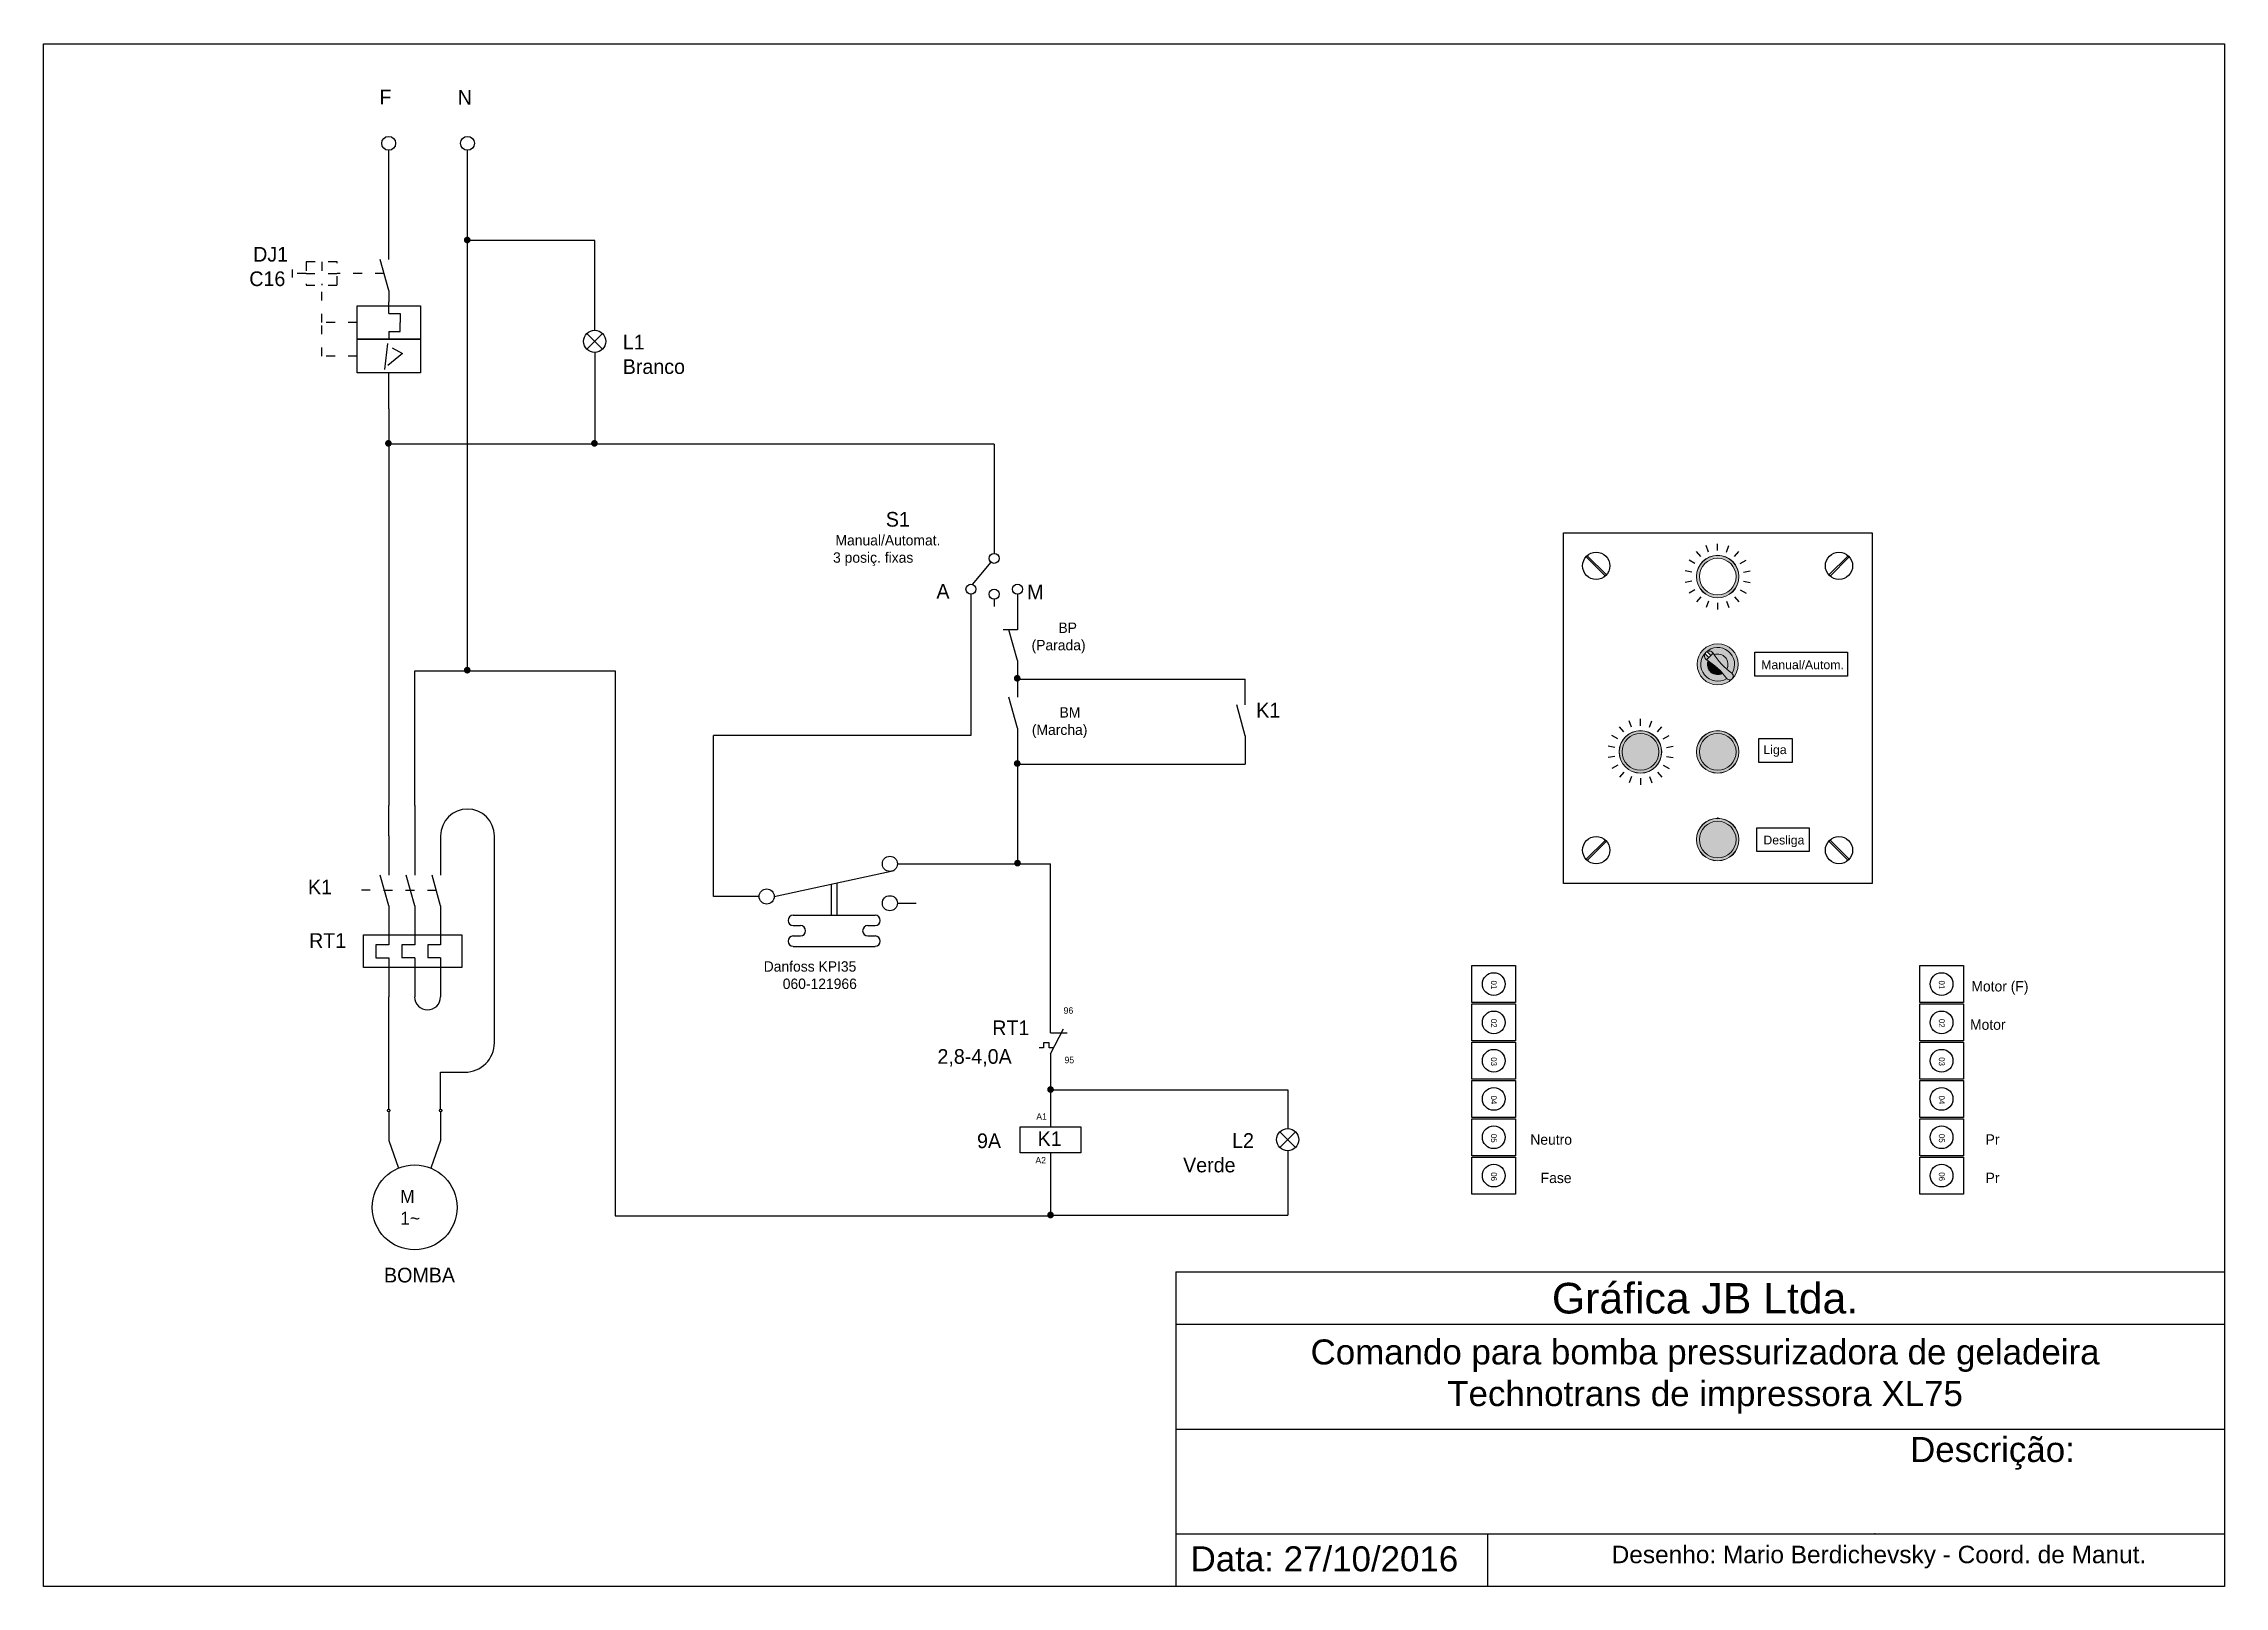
# Model space of a CAD drawing. Header units: millimetres. Extents: x -150 to 147, y 333 to 438.
# Drawn here: x -149.5 to -1, y 333.4 to 438.4 of the extents above; entities that cross this region are included whole.
import ezdxf

# ---------------------------------------------------------------- set-up
doc = ezdxf.new("R2010")
doc.units = ezdxf.units.MM
doc.header["$LTSCALE"] = 0.05
doc.header["$MEASUREMENT"] = 0
doc.linetypes.add('ACAD_ISO03W100', pattern=[30, 12, -18])

msp = doc.modelspace()

# ---------------------------------------------------------------- texts
at = {"linetype": 'ACAD_ISO03W100'}
for s, insert, char_height, width, attachment_point in [(' {\\H1.4143x;F}', (-126.94, 435.29), 0.7071, 2.9301, 1), (' {\\H1.4143x;N}', (-121.61, 435.26), 0.7071, 2.9301, 1), (' {\\H1.4143x;DJ1\\PC16}', (-135.54, 424.58), 0.7071, 2.9301, 1), ('L1\\PBranco', (-110.11, 418.6), 1, 1.5985, 1), (' {\\H2.2629x;S1}', (-92.36, 406.54), 0.4419, 3.0336, 1), (' {\\H1.6x;Manual/Automat.\\P3 posiç. fixas}', (-95.79, 404.97), 0.4419, 13.8423, 1), ('  {\\H2.2629x;A}', (-89.08, 401.64), 0.4419, 2.4929, 1), ('  {\\H2.2629x;M}', (-82.9, 401.59), 0.4419, 2.4929, 1), ('\\pi4.6131; {\\H1.6x;BP\\P\\pi2.9486;(Parada)}', (-85.22, 399.01), 0.4419, 10.8466, 1), (' {\\H2.2629x;K1}', (-67.14, 393.55), 0.4419, 2.7958, 1), ('\\pi4.8341;{\\H1.6x;BM \\P\\pi2.9486;(Marcha)}', (-85.2, 393.25), 0.4419, 10.8466, 1), ('  {\\H2.2629x;K1}', (-131.87, 381.52), 0.4419, 2.4929, 1), ('  {\\H2.2629x;RT1}', (-131.47, 377.87), 0.4419, 2.4929, 1), ('\\pi0.56763;Danfoss KPI35\\P\\pi1.8639;060-121966', (-101.08, 375.96), 0.7071, 9.8558, 1), ('\\pi2.595;{\\H1.6x;Motor (F)}', (-20.87, 374.61), 0.4419, 10.8466, 1), ('96', (-80.09, 372.83), 0.442, 2.1693, 1), ('  {\\H2.2629x;RT1}', (-84.95, 371.93), 0.4419, 2.4929, 1), ('\\pi3.7735;{\\H1.6x;Motor}', (-22.14, 372), 0.4419, 10.8466, 1), (' {\\H2.2629x;2,8-4,0A}', (-88.68, 369.98), 0.4419, 2.7958, 1), ('95', (-80.03, 369.46), 0.442, 2.1693, 1), ('A1', (-81.95, 365.61), 0.442, 2.1693, 1), (' {\\H2.2629x;9A}', (-86.15, 364.24), 0.4419, 2.7958, 1), (' {\\H2.2629x;K1}', (-82.02, 364.38), 0.4419, 2.7958, 1), ('\\pi-0.06818;L2\\P\\pi-3.4015;Verde', (-68.55, 364.26), 1, 1.5985, 1), ('\\pi3.42;{\\H1.6x;Neutro}', (-51.73, 364.18), 0.4419, 10.8466, 1), ('\\pi4.8341;{\\H1.6x;Pr}', (-22.14, 364.18), 0.4419, 10.8466, 1), ('A2', (-82.01, 362.64), 0.442, 2.1693, 1), ('\\pi4.127;{\\H1.6x;Fase}', (-51.73, 361.57), 0.4419, 10.8466, 1), ('\\pi4.8341;{\\H1.6x;Pr}', (-22.14, 361.57), 0.4419, 10.8466, 1), (' M\\P 1~', (-125.59, 360.39), 0.884, 3.197, 1), ('BOMBA', (-123.95, 355.1), 1, 4.9381, 2), ('{\\fArial|b0|i0|c0|p34;Gráfica JB Ltda.}', (-36.41, 354.07), 2.0825, 57.6727, 2), ('{\\fArial|b0|i0|c0|p34;Comando para bomba pressurizadora de geladeira \\PTechnotrans de impressora XL75}', (-36.41, 350.22), 1.7, 84.9554, 2), ('{\\fArial|b0|i0|c0|p34;Descrição: }', (-16.84, 343.58), 1.7, 108.4149, 2), ('{\\fArial|b0|i0|c0|p34;Data: 27/10/2016}', (-62.33, 336.14), 1.7, 18.4865, 2), ('{\\fArial|b0|i0|c0|p34;Desenho: Mario Berdichevsky - Coord. de Manut.}', (-24.57, 336.18), 1.19, 108.4149, 2)]:
    msp.add_mtext(s, dxfattribs=dict(at, insert=insert, char_height=char_height, width=width, attachment_point=attachment_point))
at = {"char_height": 0.6, "attachment_point": 1}
for s, insert in [('{\\f@Arial Unicode MS|b0|i0|c0|p34;Manual/Autom.}', (-32.59, 396.44)), ('{\\f@Arial Unicode MS|b0|i0|c0|p34;Liga}', (-32.44, 390.66)), ('{\\f@Arial Unicode MS|b0|i0|c0|p34;Desliga}', (-32.44, 384.51))]:
    msp.add_mtext_dynamic_manual_height_columns(s, width=15.9021, gutter_width=12.5, heights=[0], dxfattribs=dict(at, insert=insert))
at = {"linetype": 'ACAD_ISO03W100', "char_height": 0.4, "width": 0.9043, "attachment_point": 1, "rotation": 270}
for s, insert in [('01', (-50.59, 374.65)), ('01', (-20.09, 374.65)), ('02', (-50.59, 372.04)), ('02', (-20.09, 372.04)), ('03', (-50.59, 369.43)), ('03', (-20.09, 369.43)), ('04', (-50.59, 366.82)), ('04', (-20.09, 366.82)), ('05', (-50.59, 364.21)), ('05', (-20.09, 364.21)), ('06', (-50.59, 361.6)), ('06', (-20.09, 361.6))]:
    msp.add_mtext(s, dxfattribs=dict(at, insert=insert))

# ---------------------------------------------------------------- blocks, each defined once
blk = doc.blocks.new('*U5')
blk.add_line((0, -0.23), (0, 0.23))
blk = doc.blocks.new('*U6')
at = {"color": 0, "linetype": 'ByBlock', "lineweight": -2, "transparency": 16777216}
for p, rotation in [((-41.94, 406.96), 60.00000000000001), ((-41.49, 407.5), 40.00000000000001), ((-40.89, 407.85), 19.99999999999999), ((-39.51, 407.85), 340), ((-38.9, 407.5), 320), ((-38.45, 406.96), 300.0000000000001), ((-42.18, 406.31), 80.00000000000001), ((-42.18, 405.61), 99.99999999999999), ((-38.21, 406.31), 280), ((-38.21, 405.61), 260), ((-41.94, 404.95), 120), ((-41.49, 404.41), 140), ((-40.89, 404.07), 160.0000000000001), ((-40.2, 403.94), 180), ((-39.51, 404.07), 200), ((-38.9, 404.41), 220), ((-38.45, 404.95), 240)]:
    blk.add_blockref('*U5', p, dxfattribs=dict(at, rotation=rotation))
blk.add_blockref('*U5', (-40.2, 407.97), dxfattribs=at)
blk = doc.blocks.new('*U10')
blk.add_line((0, -0.23), (0, 0.23))
blk = doc.blocks.new('*U11')
at = {"color": 0, "linetype": 'ByBlock', "lineweight": -2, "transparency": 16777216}
for p, rotation in [((-41.94, 406.96), 60.00000000000001), ((-41.49, 407.5), 40.00000000000001), ((-40.89, 407.85), 19.99999999999999), ((-39.51, 407.85), 340), ((-38.9, 407.5), 320), ((-38.45, 406.96), 300.0000000000001), ((-42.18, 406.31), 80.00000000000001), ((-42.18, 405.61), 99.99999999999999), ((-38.21, 406.31), 280), ((-38.21, 405.61), 260), ((-41.94, 404.95), 120), ((-41.49, 404.41), 140), ((-40.89, 404.07), 160.0000000000001), ((-40.2, 403.94), 180), ((-39.51, 404.07), 200), ((-38.9, 404.41), 220), ((-38.45, 404.95), 240)]:
    blk.add_blockref('*U10', p, dxfattribs=dict(at, rotation=rotation))
blk.add_blockref('*U10', (-40.2, 407.97), dxfattribs=at)

# ---------------------------------------------------------------- hatches: boundary and pattern name
h = msp.add_hatch(color=256)
edge = h.paths.add_edge_path()
edge.add_arc((-120.7, 425.05), 0.23, 0, 360)
h = msp.add_hatch(color=256)
edge = h.paths.add_edge_path()
edge.add_arc((-126.07, 411.21), 0.23, 0, 360)
h = msp.add_hatch(color=256)
edge = h.paths.add_edge_path()
edge.add_arc((-112.04, 411.21), 0.23, 0, 360)
h = msp.add_hatch(color=256)
h.dxf.hatch_style = 1
h.paths.add_polyline_path([(-34.3, 402.14, 0.414214), (-35.55, 403.39), (-35.55, 403.58, -0.414214), (-34.11, 402.14, -0.414214), (-35.55, 400.7), (-35.55, 400.89, 0.414214)])
h.paths.add_polyline_path([(-35.55, 403.58), (-35.55, 403.39, 0.414214), (-36.8, 402.14, 0.414214), (-35.55, 400.89), (-35.55, 400.7, -0.414214), (-36.99, 402.14, -0.414214)])
h = msp.add_hatch(color=256)
h.dxf.hatch_style = 1
h.paths.add_polyline_path([(-36.95, 396.17, 0.668179), (-34.56, 395.18, -0.452525), (-34.94, 395.21, -0.896421), (-36.36, 396.98, -0.896421), (-34.59, 395.56, -0.452525), (-34.56, 395.18, 0.198912), (-34.15, 396.17, 1)])
h = msp.add_hatch(color=253)
h.dxf.hatch_style = 1
h.paths.add_polyline_path([(-35.8, 396.83, 0.065775), (-34.94, 395.84, 0.691449)], flags=17)
h.paths.add_polyline_path([(-35.86, 396.93), (-36.01, 396.77), (-36.15, 396.63), (-36.31, 396.48, -0.0939), (-34.94, 395.21, 1.162299), (-34.59, 395.56, -0.0939)])
h.paths.add_polyline_path([(-36.36, 396.98, -0.414214), (-36.22, 396.98), (-36.01, 396.77), (-35.86, 396.93, 0.481656)], flags=17)
h.paths.add_polyline_path([(-36.36, 396.84, -0.414214), (-36.36, 396.98, 0.481656), (-36.31, 396.48), (-36.15, 396.63)], flags=17)
h.paths.add_polyline_path([(-36.21, 396.42, 0.005715), (-36.31, 396.48, -0.481656), (-36.36, 396.98, 0.896399), (-34.94, 395.21, 0.022494), (-35.22, 395.56, -0.691449)])
h.paths.add_polyline_path([(-36.36, 396.98, -0.481656), (-35.86, 396.93, 0.005715), (-35.8, 396.83, -0.691449), (-34.94, 395.84, 0.022494), (-34.59, 395.56, 0.896399)])
h = msp.add_hatch(color=256)
edge = h.paths.add_edge_path()
edge.add_arc((-120.7, 395.77), 0.23, 0, 360)
h = msp.add_hatch(color=256)
edge = h.paths.add_edge_path()
edge.add_arc((-83.25, 395.22), 0.23, 0, 360)
h = msp.add_hatch(color=253)
h.dxf.hatch_style = 1
h.paths.add_polyline_path([(-36.21, 396.42, 0.691449), (-35.22, 395.56, 0.065775)])
h = msp.add_hatch(color=256)
h.dxf.hatch_style = 1
h.paths.add_polyline_path([(-39.56, 390.21, 0.414214), (-40.81, 391.46), (-40.81, 391.65, -0.414214), (-39.37, 390.21, -0.414214), (-40.81, 388.77), (-40.81, 388.96, 0.414214)])
h.paths.add_polyline_path([(-40.81, 391.65), (-40.81, 391.46, 0.414214), (-42.06, 390.21, 0.414214), (-40.81, 388.96), (-40.81, 388.77, -0.414214), (-42.25, 390.21, -0.414214)])
h = msp.add_hatch(color=92)
h.dxf.hatch_style = 1
h.paths.add_polyline_path([(-42.06, 390.21, 1), (-39.56, 390.21, 1)])
h = msp.add_hatch(color=256)
h.dxf.hatch_style = 1
h.paths.add_polyline_path([(-36.8, 390.21, -0.414214), (-35.55, 391.46), (-35.55, 391.65, 0.414214), (-36.99, 390.21, 0.414214), (-35.55, 388.77), (-35.55, 388.96, -0.414214)])
h.paths.add_polyline_path([(-35.55, 391.65), (-35.55, 391.46, -0.414214), (-34.3, 390.21, -0.414214), (-35.55, 388.96), (-35.55, 388.77, 0.414214), (-34.11, 390.21, 0.414214)])
h = msp.add_hatch(color=92)
h.dxf.hatch_style = 1
h.paths.add_polyline_path([(-36.8, 390.21, 1), (-34.3, 390.21, 1)])
h = msp.add_hatch(color=256)
edge = h.paths.add_edge_path()
edge.add_arc((-83.25, 389.42), 0.23, 0, 360)
h = msp.add_hatch(color=256)
h.dxf.hatch_style = 1
h.paths.add_polyline_path([(-36.8, 384.24, -0.414214), (-35.55, 385.49), (-35.55, 385.68, 0.414214), (-36.99, 384.24, 0.414214), (-35.55, 382.8), (-35.55, 382.99, -0.414214)])
h.paths.add_polyline_path([(-35.55, 385.68), (-35.55, 385.49, -0.414214), (-34.3, 384.24, -0.414214), (-35.55, 382.99), (-35.55, 382.8, 0.414214), (-34.11, 384.24, 0.414214)])
h = msp.add_hatch(color=1)
h.dxf.hatch_style = 1
h.paths.add_polyline_path([(-34.3, 384.24, 0.414214), (-35.55, 385.49), (-35.55, 382.99, 0.414214)])
h.paths.add_polyline_path([(-35.55, 385.49, 0.414214), (-36.8, 384.24, 0.414214), (-35.55, 382.99)])
h = msp.add_hatch(color=256)
edge = h.paths.add_edge_path()
edge.add_arc((-83.23, 382.64), 0.23, 0, 360)
h = msp.add_hatch(color=256)
edge = h.paths.add_edge_path()
edge.add_arc((-80.98, 367.23), 0.23, 0, 360)
h = msp.add_hatch(color=256)
edge = h.paths.add_edge_path()
edge.add_arc((-80.98, 358.69), 0.23, 0, 360)

# ---------------------------------------------------------------- linework, layer by layer
for p, q in [((-126.05, 423.72), (-126.05, 431.15)), ((-120.68, 395.72), (-120.68, 431.15)), ((-112.02, 425.01), (-120.68, 425.01)), ((-112.02, 418.91), (-112.02, 425.01)), ((-126.05, 421.62), (-126.62, 423.72)), ((-126.05, 421.62), (-126.05, 420.84)), ((-126.05, 420.04), (-126.05, 420.84)), ((-126.05, 420.04), (-125.26, 420.04)), ((-126.05, 418.82), (-125.26, 418.82)), ((-126.05, 418.82), (-126.05, 418.29)), ((-125.26, 420.04), (-125.26, 419.43)), ((-125.26, 418.82), (-125.26, 419.43)), ((-126.31, 416.24), (-126.11, 418.01)), ((-125.11, 417.33), (-126.11, 416.51)), ((-125.82, 417.72), (-125.11, 417.33)), ((-112.55, 418.69), (-111.49, 417.62)), ((-112.55, 417.62), (-111.49, 418.69)), ((-112.02, 417.4), (-112.02, 411.16)), ((-126.05, 413.55), (-126.05, 416)), ((-126.05, 413.55), (-126.05, 386.56)), ((-84.82, 411.16), (-126.05, 411.16)), ((-84.82, 411.16), (-84.82, 404.88)), ((-84.82, 406.03), (-84.82, 403.72)), ((-85.04, 403.12), (-86.32, 401.61)), ((-86.4, 400.94), (-86.4, 391.33)), ((-84.82, 400.6), (-84.82, 400.11)), ((-83.23, 400.94), (-83.23, 398.52)), ((-83.23, 398.52), (-84.2, 398.52)), ((-83.23, 396.42), (-83.81, 398.52)), ((-126.05, 397.58), (-126.05, 396.41)), ((-124.28, 386.56), (-124.28, 395.72)), ((-124.28, 395.72), (-120.68, 395.72)), ((-120.68, 395.72), (-110.62, 395.72)), ((-110.62, 395.72), (-110.62, 358.64)), ((-83.23, 396.42), (-83.23, 393.93)), ((-83.23, 395.17), (-67.73, 395.17)), ((-67.73, 393.42), (-67.73, 395.17)), ((-83.23, 391.82), (-83.81, 393.93)), ((-67.73, 391.31), (-68.3, 393.42)), ((-103.92, 380.37), (-103.92, 391.33)), ((-86.4, 391.33), (-103.92, 391.33)), ((-83.23, 391.82), (-83.23, 382.59)), ((-67.73, 391.31), (-67.73, 389.37)), ((-83.23, 389.37), (-67.73, 389.37)), ((-126.05, 384.49), (-126.05, 386.56)), ((-124.28, 386.56), (-124.28, 384.49)), ((-126.05, 384.49), (-126.05, 381.83)), ((-124.28, 384.49), (-124.28, 381.83)), ((-122.51, 384.49), (-122.51, 381.83)), ((-118.85, 377.75), (-118.85, 384.49)), ((-126.05, 379.73), (-126.62, 381.83)), ((-124.28, 379.73), (-124.85, 381.83)), ((-122.51, 379.73), (-123.08, 381.83)), ((-99.79, 380.37), (-91.63, 382.14)), ((-91.41, 382.59), (-80.98, 382.59)), ((-80.98, 372.41), (-80.98, 382.59)), ((-100.82, 380.37), (-103.92, 380.37)), ((-126.05, 379.73), (-126.05, 377.08)), ((-124.28, 379.73), (-124.28, 377.08)), ((-122.51, 379.73), (-122.51, 377.75)), ((-98.5, 379.1), (-92.93, 379.1)), ((-91.41, 379.91), (-90.12, 379.91)), ((-122.51, 377.75), (-122.51, 377.08)), ((-98.5, 378.39), (-98.01, 378.39)), ((-98.5, 377.68), (-98.01, 377.68)), ((-93.42, 378.39), (-92.93, 378.39)), ((-93.42, 377.68), (-92.93, 377.68)), ((-126.92, 377.08), (-126.93, 376.19)), ((-126.93, 376.19), (-126.05, 376.19)), ((-126.05, 376.19), (-126.05, 373.54)), ((-125.16, 377.08), (-125.16, 376.2)), ((-124.28, 376.19), (-125.16, 376.2)), ((-124.28, 376.19), (-124.28, 373.54)), ((-123.39, 377.08), (-123.39, 376.2)), ((-122.51, 376.19), (-123.39, 376.2)), ((-122.51, 376.19), (-122.51, 373.54)), ((-98.5, 376.97), (-92.93, 376.97)), ((-126.05, 365.89), (-126.05, 373.54)), ((-80.98, 371.09), (-80.98, 372.41)), ((-80.98, 369.67), (-80.09, 371.36)), ((-80.98, 371.09), (-79.84, 371.09)), ((-80.98, 369.67), (-80.98, 364.7)), ((-80.98, 367.22), (-64.83, 367.22)), ((-64.83, 367.22), (-64.83, 364.58)), ((-126.05, 365.71), (-126.05, 363.76)), ((-122.51, 365.71), (-122.51, 363.76)), ((-65.36, 364.35), (-64.29, 363.29)), ((-65.36, 363.29), (-64.29, 364.35)), ((-126.05, 363.76), (-125.37, 361.88)), ((-122.51, 363.76), (-123.18, 361.88)), ((-80.98, 362.91), (-80.98, 358.64)), ((-64.83, 363.07), (-64.83, 361.85)), ((-64.83, 361.85), (-64.83, 358.68)), ((-110.62, 358.64), (-80.98, 358.64)), ((-80.98, 358.68), (-64.83, 358.68)), ((-72.45, 354.83), (-1.05, 354.83)), ((-72.45, 354.83), (-72.45, 333.41)), ((-72.45, 351.26), (-1.05, 351.26)), ((-72.45, 344.12), (-1.05, 344.12)), ((-72.45, 336.98), (-1.05, 336.98)), ((-51.23, 336.98), (-51.23, 333.41)), ((-1.05, 333.41), (-72.45, 333.41))]:
    msp.add_line(p, q)
at = {"linetype": 'ACAD_ISO03W100'}
for p, q in [((-130.61, 423.56), (-130.61, 421.98)), ((-132.62, 423.04), (-132.62, 422.49)), ((-131.67, 422.77), (-132.62, 422.77)), ((-131.67, 422.77), (-129.56, 422.77)), ((-130.61, 419.43), (-130.61, 421.98)), ((-126.36, 422.76), (-129.56, 422.77)), ((-128.2, 419.43), (-130.61, 419.43)), ((-130.61, 417.14), (-130.61, 419.43)), ((-128.2, 417.14), (-130.61, 417.14)), ((-122.8, 380.78), (-128.48, 380.79))]:
    msp.add_line(p, q, dxfattribs=at)
at = {"color": 7, "linetype": 'Continuous', "lineweight": 15}
for p, q in [((-36.36, 396.84), (-36.15, 396.63)), ((-36.15, 396.63), (-36.31, 396.48)), ((-36.01, 396.77), (-36.22, 396.98)), ((-36.15, 396.63), (-36.01, 396.77)), ((-35.86, 396.93), (-36.01, 396.77))]:
    msp.add_line(p, q, dxfattribs=at)
for points in [[(-149.55, 438.41), (-1.05, 438.41), (-1.05, 333.41), (-149.55, 333.41)], [(-128.2, 420.57), (-123.89, 420.57), (-123.89, 418.29), (-128.2, 418.29)], [(-128.2, 418.29), (-123.89, 418.29), (-123.89, 416), (-128.2, 416)], [(-46.06, 405.12), (-25.04, 405.12), (-25.04, 381.26), (-46.06, 381.26)], [(-33.03, 396.99), (-26.7, 396.99), (-26.7, 395.36), (-33.03, 395.36)], [(-32.76, 391.12), (-30.47, 391.12), (-30.47, 389.49), (-32.76, 389.49)], [(-32.89, 385.05), (-29.32, 385.05), (-29.32, 383.43), (-32.89, 383.43)], [(-127.77, 377.75), (-121.06, 377.75), (-121.06, 375.53), (-127.77, 375.53)], [(-49.32, 375.67), (-49.32, 373.15), (-52.29, 373.15), (-52.29, 375.67)], [(-18.82, 375.67), (-18.82, 373.15), (-21.79, 373.15), (-21.79, 375.67)], [(-49.32, 373.06), (-49.32, 370.54), (-52.29, 370.54), (-52.29, 373.06)], [(-18.82, 373.06), (-18.82, 370.54), (-21.79, 370.54), (-21.79, 373.06)], [(-49.32, 370.45), (-49.32, 367.93), (-52.29, 367.93), (-52.29, 370.45)], [(-18.82, 370.45), (-18.82, 367.93), (-21.79, 367.93), (-21.79, 370.45)], [(-49.32, 367.85), (-49.32, 365.32), (-52.29, 365.32), (-52.29, 367.85)], [(-18.82, 367.85), (-18.82, 365.32), (-21.79, 365.32), (-21.79, 367.85)], [(-83.04, 364.7), (-78.92, 364.7), (-78.92, 362.91), (-83.04, 362.91)], [(-49.32, 365.24), (-49.32, 362.72), (-52.29, 362.72), (-52.29, 365.24)], [(-18.82, 365.24), (-18.82, 362.72), (-21.79, 362.72), (-21.79, 365.24)], [(-49.32, 362.63), (-49.32, 360.11), (-52.29, 360.11), (-52.29, 362.63)], [(-18.82, 362.63), (-18.82, 360.11), (-21.79, 360.11), (-21.79, 362.63)]]:
    msp.add_lwpolyline(points, close=True)
at = {"linetype": 'ACAD_ISO03W100'}
msp.add_lwpolyline([(-129.56, 423.56), (-131.67, 423.56), (-131.67, 421.98), (-129.56, 421.98)], close=True, dxfattribs=at)
for points in [[(-44.51, 403.48), (-43.2, 402.17)], [(-43.12, 402.25), (-44.43, 403.56)], [(-27.98, 402.25), (-26.67, 403.56)], [(-26.6, 403.48), (-27.9, 402.17)], [(-44.51, 382.9), (-43.2, 384.21)], [(-43.12, 384.13), (-44.43, 382.82)], [(-27.98, 384.13), (-26.67, 382.82)], [(-26.6, 382.9), (-27.9, 384.21)], [(-95.92, 381.21), (-95.92, 379.1), (-95.51, 379.1), (-95.51, 381.3)], [(-126.05, 377.08), (-126.92, 377.08)], [(-124.28, 377.08), (-125.16, 377.08)], [(-122.51, 377.08), (-123.39, 377.08)], [(-80.77, 370.07), (-81.08, 370.07), (-81.08, 370.4), (-81.45, 370.4), (-81.45, 370.07), (-81.76, 370.07)]]:
    msp.add_lwpolyline(points)
msp.add_lwpolyline([(-122.51, 365.89), (-122.51, 368.41), (-120.85, 368.41, 0.414214), (-118.85, 370.41), (-118.85, 377.75)], format="xyb")
for centre, radius in [((-126.05, 431.63), 0.472), ((-120.68, 431.63), 0.472), ((-112.02, 418.15), 0.755), ((-84.82, 403.38), 0.34), ((-43.82, 402.87), 0.928), ((-27.29, 402.87), 0.928), ((-86.4, 401.28), 0.34), ((-84.82, 400.94), 0.34), ((-83.23, 401.28), 0.34), ((-43.82, 383.52), 0.928), ((-27.29, 383.52), 0.928), ((-91.92, 382.59), 0.514), ((-100.31, 380.37), 0.514), ((-91.92, 379.91), 0.514), ((-50.8, 374.41), 0.773), ((-20.3, 374.41), 0.773), ((-50.8, 371.8), 0.773), ((-20.3, 371.8), 0.773), ((-50.8, 369.19), 0.773), ((-20.3, 369.19), 0.773), ((-50.8, 366.59), 0.773), ((-20.3, 366.59), 0.773), ((-126.05, 365.8), 0.0884), ((-122.51, 365.8), 0.0884), ((-64.83, 363.82), 0.755), ((-50.8, 363.98), 0.773), ((-20.3, 363.98), 0.773), ((-124.28, 359.21), 2.89), ((-50.8, 361.37), 0.773), ((-20.3, 361.37), 0.773)]:
    msp.add_circle(centre, radius)
at = {"color": 7, "linetype": 'Continuous', "lineweight": 15}
for centre, radius in [((-35.55, 402.14), 1.45), ((-35.55, 402.14), 1.44), ((-35.55, 402.14), 1.25), ((-35.55, 396.17), 1.4), ((-40.81, 390.21), 1.45), ((-40.81, 390.21), 1.44), ((-40.81, 390.21), 1.25), ((-35.55, 390.21), 1.45), ((-35.55, 390.21), 1.44), ((-35.55, 390.21), 1.25), ((-35.55, 384.24), 1.45), ((-35.55, 384.24), 1.44), ((-35.55, 384.24), 1.25)]:
    msp.add_circle(centre, radius, dxfattribs=at)
for centre, radius, start, end in [((-35.55, 396.17), 1.15, 135, 302.4949), ((-36.13, 396.75), 0.325, 135, 237.8723), ((-36.29, 396.91), 0.1, 45, 225), ((-35.55, 396.17), 1.15, 327.5051, 135), ((-36.13, 396.75), 0.325, 32.1277, 135), ((-31.62, 399.59), 5, 212.1277, 233.585), ((-35.55, 396.17), 0.7, 331.64, 110.2875), ((-38.96, 392.24), 5, 36.415, 57.8723), ((-35.55, 396.17), 0.7, 159.7125, 298.36), ((-34.74, 395.36), 0.25, 216.415, 53.585)]:
    msp.add_arc(centre, radius, start, end, dxfattribs=at)
for centre, radius, start, end in [((-120.68, 384.49), 1.83, 0, 180), ((-98.5, 378.74), 0.354, 90, 270), ((-92.93, 378.74), 0.354, 270, 90), ((-98.5, 377.33), 0.354, 90, 270), ((-98.01, 378.04), 0.354, 270, 90), ((-93.42, 378.04), 0.354, 90, 270), ((-92.93, 377.33), 0.354, 270, 90), ((-123.4, 373.54), 0.884, 180, 0)]:
    msp.add_arc(centre, radius, start, end)
for p in [(-35.55, 385.69), (-24.85, 336.98)]:
    msp.add_point(p)

# ---------------------------------------------------------------- block references
for name, p in [('*U11', (4.64, -3.82)), ('*U6', (-0.61, -15.75))]:
    msp.add_blockref(name, p)

msp.set_redraw_order([(e.dxf.handle, doc.entitydb.next_handle()) for e in msp.query("TEXT MTEXT ATTDEF DIMENSION ARC_DIMENSION")])  # texts and dimensions are drawn at this point

doc.saveas('drawing.dxf')
